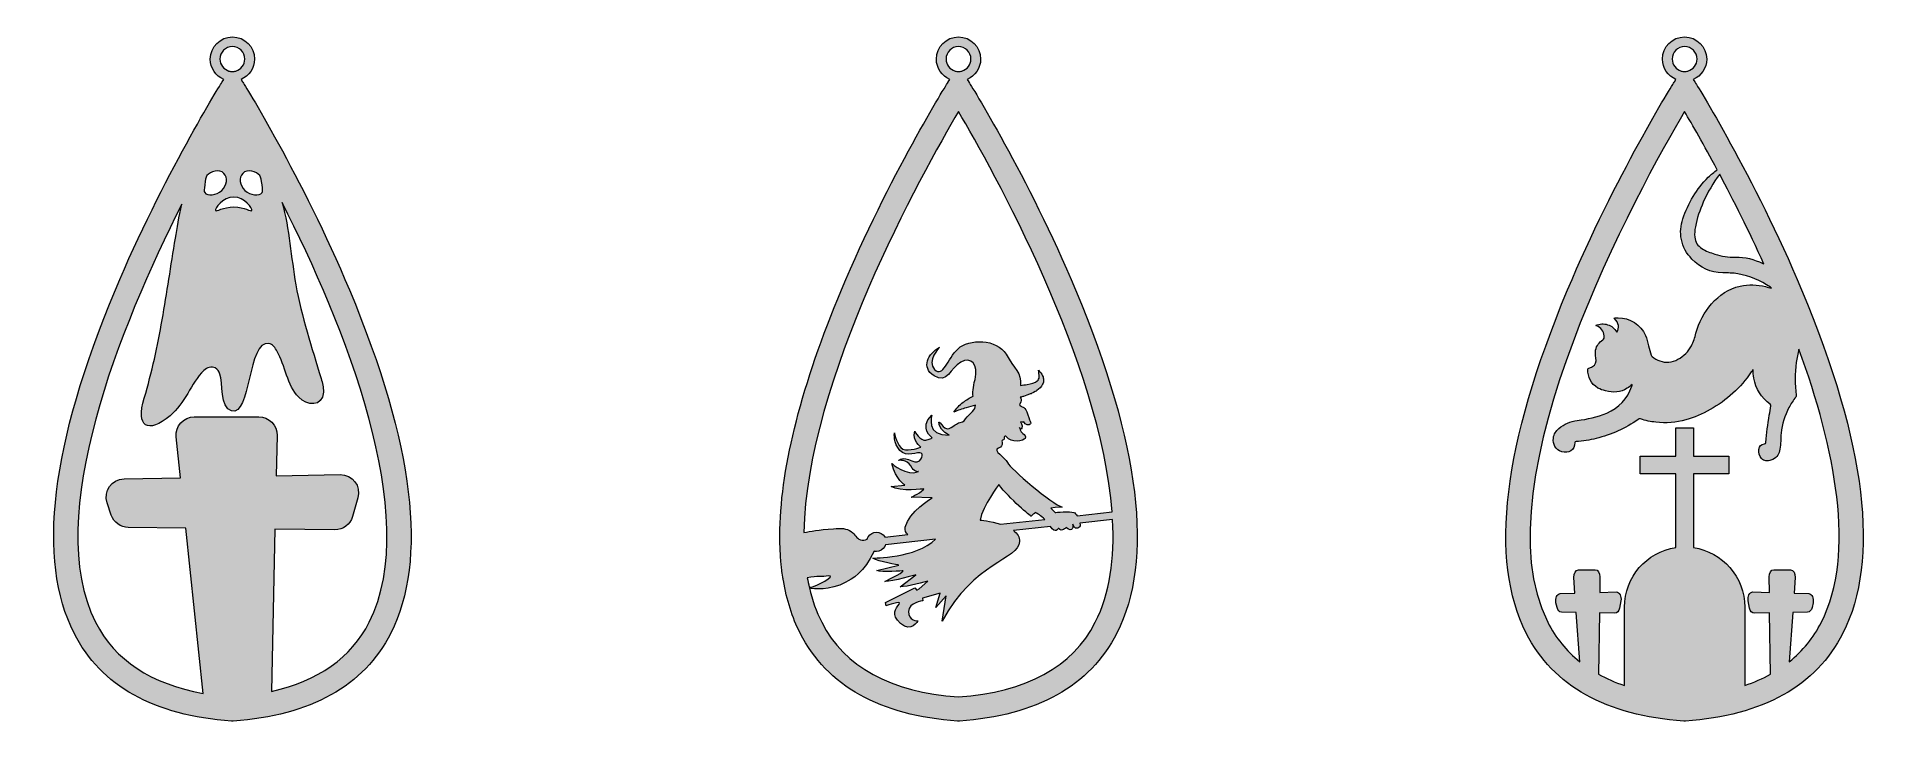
# Model space of a CAD drawing. Extents: x 687 to 8353, y -2922 to -78.
import ezdxf

# ---------------------------------------------------------------- set-up
doc = ezdxf.new("R2010")
doc.units = 0
doc.header["$MEASUREMENT"] = 0
doc.layers.add('Layer 1', color=7, linetype='Continuous')

msp = doc.modelspace()

# ---------------------------------------------------------------- hatches: boundary and pattern name
at = {"layer": 'Layer 1', "true_color": 0x6870b5}
h = msp.add_hatch(color=173, dxfattribs=at)
h.dxf.hatch_style = 2
edge = h.paths.add_edge_path()
edge.add_spline(control_points=[(1986.8, -1130), (1789.5, -658.8), (1544.9, -268.8), (1542.4, -265), (1542.4, -265), (1536.1, -255.2), (1536.1, -255.2), (1568.9, -241), (1592, -208.4), (1592, -170.4), (1592, -119.6), (1550.8, -78.4), (1500, -78.4), (1449.1, -78.4), (1407.9, -119.6), (1407.9, -170.4), (1407.9, -208.4), (1431, -241), (1463.8, -255.2), (1463.8, -255.2), (1457.6, -265), (1457.6, -265), (1455.2, -268.8), (1210.6, -658.8), (1013.2, -1130), (744.4, -1771.4), (686.7, -2251.3), (841.5, -2556.1), (953.3, -2776.2), (1173.7, -2899.1), (1496.6, -2921.4), (1496.6, -2921.4), (1500, -2921.6), (1500, -2921.6), (1500, -2921.6), (1503.5, -2921.4), (1503.5, -2921.4), (1826.2, -2899.1), (2046.7, -2776.2), (2158.4, -2556.1), (2313.3, -2251.3), (2255.6, -1771.4), (1986.8, -1130)], knot_values=[0, 0, 0, 0, 1, 1, 1, 2, 2, 2, 3, 3, 3, 4, 4, 4, 5, 5, 5, 6, 6, 6, 7, 7, 7, 8, 8, 8, 9, 9, 9, 10, 10, 10, 11, 11, 11, 12, 12, 12, 13, 13, 13, 14, 14, 14, 14], degree=3, periodic=1)
edge = h.paths.add_edge_path()
edge.add_spline(control_points=[(1613.8, -654.8), (1619.4, -662.2), (1620.7, -672.8), (1623.5, -693.7), (1625.7, -711.6), (1626.9, -720.5), (1623.1, -725.6), (1612.7, -739.6), (1573.9, -737.9), (1552.3, -716.4), (1530.1, -694.3), (1526, -662.5), (1543.1, -645.5), (1561.9, -626.6), (1600, -636.2), (1613.8, -654.8)], knot_values=[0, 0, 0, 0, 1, 1, 1, 2, 2, 2, 3, 3, 3, 4, 4, 4, 5, 5, 5, 5], degree=3, periodic=1)
edge = h.paths.add_edge_path()
edge.add_spline(control_points=[(1505.4, -743.8), (1550.9, -743.8), (1585.5, -792), (1580.6, -799.9), (1576.7, -805.9), (1551.5, -785.3), (1506.4, -785), (1460.2, -784.8), (1434.1, -806.1), (1430.1, -799.9), (1425.2, -791.9), (1459.9, -743.8), (1505.4, -743.8)], knot_values=[0, 0, 0, 0, 1, 1, 1, 2, 2, 2, 3, 3, 3, 4, 4, 4, 4], degree=3, periodic=1)
edge = h.paths.add_edge_path()
edge.add_spline(control_points=[(1448.3, -170.4), (1448.3, -142), (1471.5, -118.8), (1500, -118.8), (1528.5, -118.8), (1551.7, -142), (1551.7, -170.4), (1551.7, -194.1), (1535.8, -214.1), (1514.1, -220.2), (1509.6, -221.5), (1504.9, -222.2), (1500, -222.2), (1495.1, -222.2), (1490.3, -221.5), (1485.8, -220.2), (1464.2, -214.1), (1448.3, -194.1), (1448.3, -170.4)], knot_values=[0, 0, 0, 0, 1, 1, 1, 2, 2, 2, 3, 3, 3, 4, 4, 4, 5, 5, 5, 6, 6, 6, 6], degree=3, periodic=1)
edge = h.paths.add_edge_path()
edge.add_spline(control_points=[(1384.7, -693.7), (1387.4, -672.8), (1388.8, -662.2), (1394.2, -654.8), (1408, -636.2), (1446.1, -626.6), (1465, -645.5), (1482, -662.5), (1477.8, -694.3), (1455.8, -716.4), (1434.2, -737.9), (1395.3, -739.6), (1385, -725.6), (1381.3, -720.5), (1382.4, -711.6), (1384.7, -693.7)], knot_values=[0, 0, 0, 0, 1, 1, 1, 2, 2, 2, 3, 3, 3, 4, 4, 4, 5, 5, 5, 5], degree=3, periodic=1)
edge = h.paths.add_edge_path()
edge.add_spline(control_points=[(2069.1, -2510.7), (1994.2, -2658.3), (1857.6, -2754.6), (1662.4, -2798.1), (1662.4, -2798.1), (1677.1, -2123.8), (1677.1, -2123.8), (1677.1, -2123.8), (1925.8, -2126.6), (1925.8, -2126.6), (1959.8, -2127), (1989.8, -2104.7), (1999.4, -2072), (1999.4, -2072), (2022, -1994.1), (2022, -1994.1), (2036.3, -1945.1), (1998.9, -1896.3), (1947.8, -1897.3), (1947.8, -1897.3), (1681.9, -1902.5), (1681.9, -1902.5), (1681.9, -1902.5), (1685.5, -1734.5), (1685.5, -1734.5), (1686.5, -1692.1), (1652.3, -1657.1), (1609.8, -1657.1), (1609.8, -1657.1), (1341.6, -1657.1), (1341.6, -1657.1), (1296.7, -1657.1), (1261.6, -1696.1), (1266.3, -1740.8), (1266.3, -1740.8), (1284.1, -1910.3), (1284.1, -1910.3), (1284.1, -1910.3), (1049.2, -1914.9), (1049.2, -1914.9), (998.1, -1916), (962.6, -1966.5), (979, -2015), (979, -2015), (996, -2065.5), (996, -2065.5), (1006.4, -2096), (1034.8, -2116.6), (1066.9, -2116.9), (1066.9, -2116.9), (1306.2, -2119.6), (1306.2, -2119.6), (1306.2, -2119.6), (1378.7, -2806.3), (1378.7, -2806.3), (1161.4, -2767.6), (1011.1, -2668.6), (930.9, -2510.8), (708.9, -2073.5), (1034.6, -1277.1), (1289.4, -774), (1277.2, -825), (1269.6, -875), (1263, -914.8), (1244, -1028.6), (1227.8, -1141.6), (1207.9, -1254), (1188.5, -1363.1), (1165.6, -1471.5), (1133.3, -1579.2), (1096.9, -1700), (1147.9, -1729.4), (1240.9, -1652.6), (1302.9, -1601.3), (1327.1, -1518.5), (1381.3, -1464.5), (1393.6, -1452.2), (1413.6, -1445.8), (1428.7, -1454.2), (1438.1, -1459.6), (1444, -1469.4), (1448, -1479.5), (1462, -1515.2), (1448.2, -1618.2), (1495.6, -1632.7), (1577.7, -1657.8), (1562.4, -1338.4), (1651.2, -1352.3), (1667.6, -1354.9), (1678.2, -1370.6), (1686.3, -1385.3), (1719.4, -1444.4), (1727.2, -1526.2), (1775.8, -1575.9), (1810.4, -1611.3), (1874.6, -1618.3), (1878.4, -1554.1), (1879.6, -1535), (1874.1, -1516.2), (1868.7, -1497.8), (1830.3, -1368.8), (1787.5, -1240.7), (1763.9, -1108.3), (1743.7, -994.8), (1737, -877.2), (1707.1, -766.9), (1962.4, -1269.5), (2292.3, -2071.2), (2069.1, -2510.7)], knot_values=[0, 0, 0, 0, 1, 1, 1, 2, 2, 2, 3, 3, 3, 4, 4, 4, 5, 5, 5, 6, 6, 6, 7, 7, 7, 8, 8, 8, 9, 9, 9, 10, 10, 10, 11, 11, 11, 12, 12, 12, 13, 13, 13, 14, 14, 14, 15, 15, 15, 16, 16, 16, 17, 17, 17, 18, 18, 18, 19, 19, 19, 20, 20, 20, 21, 21, 21, 22, 22, 22, 23, 23, 23, 24, 24, 24, 25, 25, 25, 26, 26, 26, 27, 27, 27, 28, 28, 28, 29, 29, 29, 30, 30, 30, 31, 31, 31, 32, 32, 32, 33, 33, 33, 34, 34, 34, 35, 35, 35, 36, 36, 36, 36], degree=3, periodic=1)
h = msp.add_hatch(color=173, dxfattribs=at)
h.dxf.hatch_style = 2
edge = h.paths.add_edge_path()
edge.add_spline(control_points=[(5006.8, -1130), (4809.4, -658.8), (4564.9, -268.8), (4562.3, -265), (4562.3, -265), (4556.1, -255.2), (4556.1, -255.2), (4588.9, -241), (4612, -208.4), (4612, -170.4), (4612, -119.6), (4570.8, -78.4), (4519.9, -78.4), (4469.1, -78.4), (4427.9, -119.6), (4427.9, -170.4), (4427.9, -208.4), (4451, -241), (4483.8, -255.2), (4483.8, -255.2), (4477.5, -265), (4477.5, -265), (4475.1, -268.8), (4230.5, -658.8), (4033.2, -1130), (3868.4, -1523.5), (3782.9, -1856.3), (3777.3, -2125.1), (3776.9, -2139.8), (3776.8, -2154.3), (3777.1, -2168.7), (3777.1, -2177.3), (3777.3, -2185.8), (3777.6, -2194.3), (3778, -2208.4), (3778.7, -2222.2), (3779.7, -2235.8), (3780.3, -2246.5), (3781.2, -2257.2), (3782.3, -2267.6), (3783, -2275.6), (3783.9, -2283.5), (3784.8, -2291.4), (3786.1, -2302), (3787.5, -2312.5), (3789.2, -2322.9), (3789.9, -2327.9), (3790.7, -2332.9), (3791.6, -2337.8), (3805.2, -2418.4), (3828.5, -2491.2), (3861.5, -2556.1), (3973.3, -2776.2), (4193.7, -2899.1), (4516.5, -2921.4), (4516.5, -2921.4), (4519.9, -2921.6), (4519.9, -2921.6), (4519.9, -2921.6), (4523.5, -2921.4), (4523.5, -2921.4), (4846.2, -2899.1), (5066.7, -2776.2), (5178.4, -2556.1), (5333.3, -2251.3), (5275.6, -1771.4), (5006.8, -1130)], knot_values=[0, 0, 0, 0, 1, 1, 1, 2, 2, 2, 3, 3, 3, 4, 4, 4, 5, 5, 5, 6, 6, 6, 7, 7, 7, 8, 8, 8, 9, 9, 9, 10, 10, 10, 11, 11, 11, 12, 12, 12, 13, 13, 13, 14, 14, 14, 15, 15, 15, 16, 16, 16, 17, 17, 17, 18, 18, 18, 19, 19, 19, 20, 20, 20, 21, 21, 21, 22, 22, 22, 22], degree=3, periodic=1)
edge = h.paths.add_edge_path()
edge.add_spline(control_points=[(4468.3, -170.4), (4468.3, -142), (4491.5, -118.8), (4519.9, -118.8), (4548.5, -118.8), (4571.7, -142), (4571.7, -170.4), (4571.7, -194.1), (4555.8, -214.1), (4534.1, -220.2), (4529.6, -221.5), (4524.9, -222.2), (4519.9, -222.2), (4515, -222.2), (4510.3, -221.5), (4505.8, -220.2), (4484.2, -214.1), (4468.3, -194.1), (4468.3, -170.4)], knot_values=[0, 0, 0, 0, 1, 1, 1, 2, 2, 2, 3, 3, 3, 4, 4, 4, 5, 5, 5, 6, 6, 6, 6], degree=3, periodic=1)
edge = h.paths.add_edge_path()
edge.add_spline(control_points=[(4519.9, -388.6), (4661.7, -628.4), (5112.1, -1433.1), (5158.9, -2052.6), (5158.9, -2052.6), (5013.4, -2068.6), (5013.4, -2068.6), (5009.4, -2062), (5004.7, -2056.7), (4999.8, -2054.7), (4984.2, -2048.6), (4922.1, -2054.7), (4922.1, -2054.7), (4922.1, -2054.7), (4904.4, -2037), (4904.4, -2037), (4930, -2033), (4951.3, -2032.4), (4951.3, -2032.4), (4910.9, -2023), (4733.6, -1870.2), (4724.3, -1847.5), (4715.1, -1824.7), (4658.3, -1797.3), (4685.7, -1787.5), (4713.2, -1777.9), (4695, -1754.2), (4703.3, -1753.8), (4711.5, -1753.3), (4709.2, -1749.7), (4709.4, -1742.3), (4709.6, -1735), (4718.6, -1738.5), (4718.6, -1738.5), (4737.9, -1769.6), (4792.8, -1756.4), (4797.3, -1746.6), (4801.7, -1736.9), (4796.8, -1733.6), (4786.9, -1725.8), (4777.8, -1718.7), (4774.2, -1703.8), (4773.7, -1701.3), (4774.8, -1703.7), (4780.2, -1715.1), (4784, -1704.2), (4788.3, -1692.1), (4778.1, -1678.4), (4778.1, -1678.4), (4789.9, -1681), (4791.8, -1677.5), (4791.8, -1677.5), (4797.5, -1692.6), (4814.1, -1692.1), (4818.6, -1687.2), (4823.1, -1682.2), (4819.8, -1685.3), (4808.4, -1648.3), (4797, -1611.4), (4786.1, -1618.5), (4780, -1612.3), (4773.9, -1606.2), (4771.5, -1612.8), (4779.1, -1594.8), (4782.5, -1586.8), (4780.4, -1580.5), (4777.1, -1575.8), (4781.6, -1574.8), (4786.1, -1573.7), (4790.7, -1572.1), (4790.7, -1572.1), (4804.6, -1567.8), (4804.6, -1567.8), (4809.3, -1566.1), (4814.1, -1564.1), (4818.7, -1562.3), (4823.3, -1560.7), (4827.9, -1558.2), (4832.5, -1555.8), (4832.5, -1555.8), (4839.4, -1552.2), (4839.4, -1552.2), (4841.7, -1550.7), (4843.9, -1549.1), (4846.1, -1547.6), (4855, -1541.9), (4864.1, -1533.3), (4869.9, -1521.9), (4872.7, -1516.2), (4874.2, -1509.6), (4874, -1503.4), (4873.8, -1497.1), (4872.2, -1491.6), (4870, -1486.8), (4865.5, -1477.1), (4859.3, -1469.9), (4852.7, -1462.9), (4854, -1472.4), (4856, -1481.8), (4855.6, -1490.1), (4855.3, -1498.5), (4852.5, -1504.3), (4847.9, -1507.8), (4839, -1515.3), (4822.4, -1519.4), (4806.1, -1522.4), (4797.2, -1524.2), (4787.8, -1525.5), (4778.4, -1526.6), (4783.1, -1473.6), (4752, -1457.6), (4717.6, -1397.1), (4680.9, -1332.7), (4562.2, -1331.4), (4518, -1374.4), (4473.8, -1417.4), (4456.2, -1495.6), (4420.8, -1460.3), (4385.4, -1425), (4441, -1368.1), (4441, -1368.1), (4394.2, -1394.6), (4362.7, -1451.4), (4418.3, -1486.8), (4473.8, -1522.2), (4486.5, -1453.9), (4529.4, -1430), (4572.4, -1406), (4605.2, -1438.8), (4588.8, -1502), (4579.8, -1536.6), (4579.1, -1558.7), (4580.4, -1571.6), (4566.4, -1578.7), (4552.7, -1586.9), (4540.1, -1596.4), (4532.4, -1602.3), (4524.9, -1608.4), (4518.2, -1615.5), (4511.4, -1622.4), (4505, -1629.9), (4500.4, -1638.4), (4517.6, -1630.2), (4534.8, -1624.7), (4552, -1619.4), (4564.9, -1615.7), (4577.7, -1612.4), (4590.5, -1609.3), (4592, -1626.9), (4567.1, -1643.2), (4556.5, -1656.7), (4545.5, -1671), (4542.7, -1678.5), (4526.3, -1681), (4509.8, -1683.6), (4505.7, -1694.6), (4481.5, -1705.6), (4457.1, -1716.7), (4432.4, -1657.3), (4439.5, -1687.3), (4439.6, -1687.9), (4439.7, -1688.5), (4439.9, -1689), (4447.7, -1718), (4481.5, -1733.1), (4481.5, -1733.1), (4383.2, -1738.5), (4408.5, -1650.1), (4408.5, -1650.1), (4353.8, -1704.7), (4409.8, -1743.8), (4409.8, -1743.8), (4409.8, -1743.8), (4407.2, -1749.6), (4384.5, -1754), (4361.8, -1758.4), (4337.7, -1717.4), (4337.7, -1717.4), (4326.7, -1756.8), (4363.7, -1782.7), (4363.7, -1782.7), (4363.7, -1782.7), (4312.4, -1802.6), (4289.1, -1791.3), (4265.7, -1779.8), (4253.4, -1724.3), (4253.4, -1724.3), (4253.4, -1724.3), (4248.7, -1766.9), (4275.9, -1796.9), (4303, -1826.9), (4353.5, -1801), (4365.2, -1807.7), (4376.9, -1814.3), (4362.1, -1859.7), (4325.4, -1840.2), (4288.8, -1820.6), (4270.7, -1838.3), (4270.7, -1838.3), (4270.7, -1838.3), (4306.1, -1832.6), (4321.3, -1861.3), (4335.3, -1887.9), (4351.4, -1885.3), (4353.8, -1884.8), (4304.7, -1906.2), (4242.4, -1850.6), (4242.4, -1850.6), (4259.4, -1918.8), (4297.3, -1941.5), (4297.3, -1941.5), (4297.3, -1941.5), (4239.6, -1946.2), (4239.6, -1946.2), (4280.3, -1970), (4375.9, -1956.7), (4375.9, -1956.7), (4372.2, -1967.1), (4322.9, -1991.7), (4322.9, -1991.7), (4322.9, -1991.7), (4411, -1993.6), (4411, -1993.6), (4411, -1993.6), (4311.5, -2051.4), (4298.7, -2116.3), (4296, -2130.1), (4300.6, -2139.6), (4309.4, -2146.2), (4309.4, -2146.2), (4213.7, -2156.8), (4213.7, -2156.8), (4213.6, -2156.7), (4213.6, -2156.5), (4213.5, -2156.4), (4206.4, -2144.1), (4193.2, -2136.5), (4178.9, -2136.5), (4164.6, -2136.5), (4151.5, -2144.1), (4144.2, -2156.4), (4142.5, -2159.5), (4141.2, -2162.7), (4140.3, -2166.1), (4131.1, -2169.3), (4121.4, -2170.6), (4112, -2167.7), (4094.7, -2162.2), (4091.2, -2146.7), (4074.1, -2134.2), (4054.3, -2119.7), (4031.3, -2119.9), (3999.6, -2122.1), (3936.7, -2126.5), (3903.6, -2133.9), (3877.3, -2137.9), (3885.4, -1509.4), (4371.7, -639.5), (4519.9, -388.6)], knot_values=[0, 0, 0, 0, 1, 1, 1, 2, 2, 2, 3, 3, 3, 4, 4, 4, 5, 5, 5, 6, 6, 6, 7, 7, 7, 8, 8, 8, 9, 9, 9, 10, 10, 10, 11, 11, 11, 12, 12, 12, 13, 13, 13, 14, 14, 14, 15, 15, 15, 16, 16, 16, 17, 17, 17, 18, 18, 18, 19, 19, 19, 20, 20, 20, 21, 21, 21, 22, 22, 22, 23, 23, 23, 24, 24, 24, 25, 25, 25, 26, 26, 26, 27, 27, 27, 28, 28, 28, 29, 29, 29, 30, 30, 30, 31, 31, 31, 32, 32, 32, 33, 33, 33, 34, 34, 34, 35, 35, 35, 36, 36, 36, 37, 37, 37, 38, 38, 38, 39, 39, 39, 40, 40, 40, 41, 41, 41, 42, 42, 42, 43, 43, 43, 44, 44, 44, 45, 45, 45, 46, 46, 46, 47, 47, 47, 48, 48, 48, 49, 49, 49, 50, 50, 50, 51, 51, 51, 52, 52, 52, 53, 53, 53, 54, 54, 54, 55, 55, 55, 56, 56, 56, 57, 57, 57, 58, 58, 58, 59, 59, 59, 60, 60, 60, 61, 61, 61, 62, 62, 62, 63, 63, 63, 64, 64, 64, 65, 65, 65, 66, 66, 66, 67, 67, 67, 68, 68, 68, 69, 69, 69, 70, 70, 70, 71, 71, 71, 72, 72, 72, 73, 73, 73, 74, 74, 74, 75, 75, 75, 76, 76, 76, 77, 77, 77, 78, 78, 78, 79, 79, 79, 80, 80, 80, 81, 81, 81, 82, 82, 82, 83, 83, 83, 84, 84, 84, 85, 85, 85, 86, 86, 86, 86], degree=3, periodic=1)
edge = h.paths.add_edge_path()
edge.add_spline(control_points=[(4878.8, -2083.5), (4878.8, -2083.5), (4694.6, -2103.8), (4694.6, -2103.8), (4652.6, -2090.2), (4609.7, -2086.2), (4609.7, -2086.2), (4621, -2028), (4688, -1938.4), (4688, -1938.4), (4731.6, -1999), (4821.8, -2070.3), (4821.8, -2070.3), (4826.7, -2064.5), (4833.5, -2059.6), (4841.5, -2055.4), (4847.1, -2058.6), (4863.3, -2068.4), (4878.8, -2083.5)], knot_values=[0, 0, 0, 0, 1, 1, 1, 2, 2, 2, 3, 3, 3, 4, 4, 4, 5, 5, 5, 6, 6, 6, 6], degree=3, periodic=1)
edge = h.paths.add_edge_path()
edge.add_spline(control_points=[(3979.9, -2318.5), (4014.7, -2312.2), (3931.3, -2365.3), (3899.1, -2365.3), (3896.1, -2352.5), (3893.5, -2339.4), (3891.2, -2326.1), (3934.6, -2316.3), (3950.1, -2323.9), (3979.9, -2318.5)], knot_values=[0, 0, 0, 0, 1, 1, 1, 2, 2, 2, 3, 3, 3, 3], degree=3, periodic=1)
edge = h.paths.add_edge_path()
edge.add_spline(control_points=[(5089.1, -2510.7), (4994.8, -2696.4), (4803.3, -2800.9), (4519.9, -2821.1), (4236.7, -2800.9), (4045.2, -2696.4), (3950.9, -2510.8), (3928.5, -2466.7), (3911.7, -2418.9), (3899.9, -2368.1), (3916.6, -2373.3), (3983.6, -2380.7), (4051.7, -2344.5), (4074.2, -2332.6), (4129.3, -2303.9), (4168.7, -2215.2), (4172, -2216), (4175.4, -2216.5), (4178.9, -2216.5), (4193.2, -2216.5), (4206.4, -2208.9), (4213.5, -2196.4), (4215, -2193.9), (4216.1, -2191.2), (4216.9, -2188.5), (4216.9, -2188.5), (4424.6, -2165.7), (4424.6, -2165.7), (4344.2, -2245), (4164.2, -2244.2), (4164.2, -2244.2), (4186, -2259.4), (4271.2, -2273.1), (4271.2, -2273.1), (4271.2, -2273.1), (4180.3, -2295.9), (4180.3, -2295.9), (4199.3, -2303.9), (4290.2, -2297.3), (4290.2, -2297.3), (4287.4, -2305.3), (4213.5, -2341.3), (4213.5, -2341.3), (4245.7, -2341.3), (4342.3, -2313.8), (4342.3, -2313.8), (4342.3, -2313.8), (4277.5, -2363.1), (4277.5, -2363.1), (4304.1, -2364.5), (4386.8, -2340.9), (4391.8, -2339.5), (4391.8, -2339.5), (4356.1, -2372.6), (4356.1, -2372.6), (4356.1, -2372.6), (4347, -2376.9), (4347, -2376.9), (4347, -2376.9), (4338, -2367.8), (4338, -2367.8), (4338, -2367.8), (4216.3, -2429.4), (4216.3, -2429.4), (4216.3, -2429.4), (4219.6, -2442.6), (4219.6, -2442.6), (4219.6, -2442.6), (4286.9, -2417.6), (4273.2, -2435.6), (4259.4, -2453.5), (4235.8, -2477.2), (4279.4, -2516.6), (4322.9, -2555.9), (4351.3, -2505.2), (4351.3, -2505.2), (4351.3, -2505.2), (4310.1, -2504.7), (4312, -2466.4), (4313.8, -2428), (4371, -2422.1), (4371, -2422.1), (4371, -2422.1), (4370.3, -2411.4), (4370.3, -2411.4), (4370.3, -2411.4), (4444.2, -2390.6), (4444.2, -2390.6), (4444.2, -2390.6), (4425.2, -2449.3), (4425.2, -2449.3), (4425.2, -2449.3), (4468.8, -2401), (4468.8, -2401), (4468.8, -2401), (4452.7, -2506.2), (4452.7, -2506.2), (4582.5, -2262.7), (4770, -2249.8), (4773.9, -2175.9), (4774.8, -2156.9), (4764.5, -2141.9), (4748.7, -2129.9), (4748.7, -2129.9), (4902.3, -2112.9), (4902.3, -2112.9), (4922.3, -2145.9), (4935.5, -2120.8), (4935.5, -2120.8), (4951.2, -2138.1), (4966.6, -2117.7), (4966.6, -2117.7), (4998.8, -2141.7), (4996.2, -2110), (4995.3, -2102.7), (4995.3, -2102.7), (4995.4, -2102.7), (4995.4, -2102.7), (5000.7, -2128.3), (5022.6, -2121.7), (5025.4, -2110.6), (5026, -2108), (5025.8, -2104.1), (5025, -2099.4), (5025, -2099.4), (5161, -2084.4), (5161, -2084.4), (5169.6, -2244.4), (5149.9, -2391), (5089.1, -2510.7)], knot_values=[0, 0, 0, 0, 1, 1, 1, 2, 2, 2, 3, 3, 3, 4, 4, 4, 5, 5, 5, 6, 6, 6, 7, 7, 7, 8, 8, 8, 9, 9, 9, 10, 10, 10, 11, 11, 11, 12, 12, 12, 13, 13, 13, 14, 14, 14, 15, 15, 15, 16, 16, 16, 17, 17, 17, 18, 18, 18, 19, 19, 19, 20, 20, 20, 21, 21, 21, 22, 22, 22, 23, 23, 23, 24, 24, 24, 25, 25, 25, 26, 26, 26, 27, 27, 27, 28, 28, 28, 29, 29, 29, 30, 30, 30, 31, 31, 31, 32, 32, 32, 33, 33, 33, 34, 34, 34, 35, 35, 35, 36, 36, 36, 37, 37, 37, 38, 38, 38, 39, 39, 39, 40, 40, 40, 41, 41, 41, 42, 42, 42, 43, 43, 43, 43], degree=3, periodic=1)
h = msp.add_hatch(color=173, dxfattribs=at)
h.dxf.hatch_style = 2
edge = h.paths.add_edge_path()
edge.add_spline(control_points=[(8026.8, -1130), (7829.5, -658.8), (7584.9, -268.8), (7582.4, -265), (7582.4, -265), (7576.1, -255.2), (7576.1, -255.2), (7608.9, -241), (7632, -208.4), (7632, -170.4), (7632, -119.6), (7590.8, -78.4), (7540, -78.4), (7489.1, -78.4), (7447.9, -119.6), (7447.9, -170.4), (7447.9, -208.4), (7471, -241), (7503.8, -255.2), (7503.8, -255.2), (7497.6, -265), (7497.6, -265), (7495.2, -268.8), (7250.6, -658.8), (7053.2, -1130), (6784.4, -1771.4), (6726.7, -2251.3), (6881.5, -2556.1), (6993.3, -2776.2), (7213.7, -2899.1), (7536.6, -2921.4), (7536.6, -2921.4), (7540, -2921.6), (7540, -2921.6), (7540, -2921.6), (7543.5, -2921.4), (7543.5, -2921.4), (7866.2, -2899.1), (8086.7, -2776.2), (8198.4, -2556.1), (8353.3, -2251.3), (8295.6, -1771.4), (8026.8, -1130)], knot_values=[0, 0, 0, 0, 1, 1, 1, 2, 2, 2, 3, 3, 3, 4, 4, 4, 5, 5, 5, 6, 6, 6, 7, 7, 7, 8, 8, 8, 9, 9, 9, 10, 10, 10, 11, 11, 11, 12, 12, 12, 13, 13, 13, 14, 14, 14, 14], degree=3, periodic=1)
edge = h.paths.add_edge_path()
edge.add_spline(control_points=[(7870, -1022.3), (7868.4, -1021.5), (7866.7, -1020.6), (7865.1, -1019.8), (7829.4, -1002.6), (7791.9, -992.4), (7751.9, -993.9), (7722.4, -995), (7694, -990.3), (7666.2, -980.9), (7647.5, -974.6), (7628.5, -969.1), (7611.9, -957.9), (7595, -946.5), (7583.9, -931.4), (7582.3, -910.3), (7581.2, -896), (7582.3, -881.8), (7584.9, -867.7), (7591.4, -832.2), (7603.5, -798.5), (7617.7, -765.6), (7635.7, -723.9), (7659.1, -685.5), (7685.9, -649.1), (7742.9, -756.4), (7807.1, -883.8), (7870, -1022.3)], knot_values=[0, 0, 0, 0, 1, 1, 1, 2, 2, 2, 3, 3, 3, 4, 4, 4, 5, 5, 5, 6, 6, 6, 7, 7, 7, 8, 8, 8, 9, 9, 9, 9], degree=3, periodic=1)
edge = h.paths.add_edge_path()
edge.add_spline(control_points=[(7488.3, -170.4), (7488.3, -142), (7511.5, -118.8), (7540, -118.8), (7568.5, -118.8), (7591.7, -142), (7591.7, -170.4), (7591.7, -194.1), (7575.8, -214.1), (7554.1, -220.2), (7549.6, -221.5), (7544.9, -222.2), (7540, -222.2), (7535.1, -222.2), (7530.3, -221.5), (7525.8, -220.2), (7504.2, -214.1), (7488.3, -194.1), (7488.3, -170.4)], knot_values=[0, 0, 0, 0, 1, 1, 1, 2, 2, 2, 3, 3, 3, 4, 4, 4, 5, 5, 5, 6, 6, 6, 6], degree=3, periodic=1)
edge = h.paths.add_edge_path()
edge.add_spline(control_points=[(8109.1, -2510.7), (8076.2, -2575.5), (8031.5, -2630.3), (7975.2, -2675.2), (7975.2, -2675.2), (7989.8, -2470.3), (7989.8, -2470.3), (7989.8, -2470.3), (8051.7, -2469.2), (8051.7, -2469.2), (8060, -2469.1), (8067.4, -2461.2), (8070, -2449.5), (8070, -2449.5), (8074.4, -2430.1), (8074.4, -2430.1), (8078.7, -2411.4), (8069.5, -2392.1), (8056.3, -2391.7), (8056.3, -2391.7), (7995.5, -2389.9), (7995.5, -2389.9), (7995.5, -2389.9), (8000.1, -2324.8), (8000.1, -2324.8), (8001.3, -2307.7), (7992.3, -2292.7), (7980.6, -2292.7), (7980.6, -2292.7), (7911.2, -2292.7), (7911.2, -2292.7), (7900.2, -2292.7), (7891.4, -2306.1), (7891.6, -2322.4), (7891.6, -2322.4), (7892.6, -2386.9), (7892.6, -2386.9), (7892.6, -2386.9), (7823.8, -2384.9), (7823.8, -2384.9), (7810.6, -2384.5), (7800.9, -2403.2), (7804.6, -2422.1), (7804.6, -2422.1), (7810.5, -2452), (7810.5, -2452), (7812.9, -2464.5), (7820.7, -2473.1), (7829.5, -2472.9), (7829.5, -2472.9), (7893.8, -2471.8), (7893.8, -2471.8), (7893.8, -2471.8), (7897.6, -2726.8), (7897.6, -2726.8), (7864.6, -2744.9), (7828.8, -2760.5), (7790.1, -2773.7), (7790.1, -2773.7), (7790.1, -2448), (7790.1, -2448), (7790.1, -2322.4), (7697.5, -2218.5), (7576.9, -2200.6), (7576.9, -2200.6), (7576.9, -1894.2), (7576.9, -1894.2), (7576.9, -1894.2), (7724.6, -1894.2), (7724.6, -1894.2), (7724.6, -1894.2), (7724.6, -1820.3), (7724.6, -1820.3), (7724.6, -1820.3), (7576.9, -1820.3), (7576.9, -1820.3), (7576.9, -1820.3), (7576.9, -1702.4), (7576.9, -1702.4), (7576.9, -1702.4), (7503.1, -1702.4), (7503.1, -1702.4), (7503.1, -1702.4), (7503.1, -1820.3), (7503.1, -1820.3), (7503.1, -1820.3), (7355.4, -1820.3), (7355.4, -1820.3), (7355.4, -1820.3), (7355.4, -1894.2), (7355.4, -1894.2), (7355.4, -1894.2), (7503.1, -1894.2), (7503.1, -1894.2), (7503.1, -1894.2), (7503.1, -2200.6), (7503.1, -2200.6), (7382.5, -2218.5), (7289.9, -2322.4), (7289.9, -2448), (7289.9, -2448), (7289.9, -2773.7), (7289.9, -2773.7), (7251, -2760.5), (7214.9, -2744.7), (7181.8, -2726.4), (7181.8, -2726.4), (7185.6, -2471.8), (7185.6, -2471.8), (7185.6, -2471.8), (7249.9, -2472.9), (7249.9, -2472.9), (7258.7, -2473.1), (7266.5, -2464.5), (7268.9, -2452), (7268.9, -2452), (7274.8, -2422.1), (7274.8, -2422.1), (7278.5, -2403.2), (7268.8, -2384.5), (7255.6, -2384.9), (7255.6, -2384.9), (7186.8, -2386.9), (7186.8, -2386.9), (7186.8, -2386.9), (7187.8, -2322.4), (7187.8, -2322.4), (7188, -2306.1), (7179.2, -2292.7), (7168.2, -2292.7), (7168.2, -2292.7), (7098.8, -2292.7), (7098.8, -2292.7), (7087.1, -2292.7), (7078.1, -2307.7), (7079.3, -2324.8), (7079.3, -2324.8), (7083.9, -2389.9), (7083.9, -2389.9), (7083.9, -2389.9), (7023.1, -2391.7), (7023.1, -2391.7), (7009.9, -2392.1), (7000.7, -2411.4), (7005, -2430.1), (7005, -2430.1), (7009.4, -2449.5), (7009.4, -2449.5), (7012.1, -2461.2), (7019.4, -2469.1), (7027.7, -2469.2), (7027.7, -2469.2), (7089.6, -2470.3), (7089.6, -2470.3), (7089.6, -2470.3), (7104.2, -2674.7), (7104.2, -2674.7), (7048.2, -2629.9), (7003.7, -2575.3), (6970.9, -2510.8), (6673.5, -1925.2), (7358.8, -695.1), (7540, -388.6), (7572.1, -443), (7620.2, -526.6), (7675.9, -630.5), (7662.6, -639.9), (7650.4, -650.6), (7638.7, -661.9), (7588.7, -710.4), (7554.8, -769), (7532.9, -834.6), (7523.5, -862.4), (7520.9, -891.1), (7526.7, -920.2), (7533, -951.8), (7548.2, -978.7), (7570.7, -1001.5), (7605.9, -1037.1), (7647.5, -1058.8), (7698.8, -1058.9), (7719.7, -1058.9), (7740.7, -1059.5), (7761.4, -1063), (7810.9, -1071.1), (7855.8, -1090.4), (7896.9, -1118.9), (7898.3, -1119.9), (7899.6, -1121), (7901, -1122), (7892.8, -1120.4), (7885, -1118.1), (7877.1, -1116.3), (7842, -1107.9), (7806.7, -1106.5), (7771.4, -1114.3), (7723.3, -1124.9), (7684.4, -1150.9), (7652.2, -1187.5), (7620.9, -1223.1), (7599.9, -1264.3), (7587.4, -1309.9), (7582.5, -1327.6), (7577.3, -1345.3), (7568.7, -1361.6), (7555.8, -1386.2), (7536.3, -1404.5), (7512.3, -1418.2), (7500.6, -1424.8), (7488.2, -1429.4), (7474.7, -1430.2), (7448, -1432), (7425.1, -1422.3), (7404.6, -1406.1), (7402.7, -1404.7), (7401.8, -1402.9), (7401.2, -1400.6), (7397.6, -1387.7), (7393.9, -1374.8), (7390.2, -1361.9), (7386, -1347.6), (7383.1, -1332.7), (7377.3, -1319), (7358.3, -1274), (7311.8, -1244.7), (7263.1, -1245.8), (7258.1, -1245.9), (7253.1, -1246.4), (7247.4, -1246.8), (7267.2, -1268.5), (7270.6, -1288.4), (7257.7, -1304.8), (7248.6, -1290.2), (7236.5, -1279.5), (7220, -1274.4), (7203.5, -1269.2), (7187.3, -1270.5), (7170.6, -1277.1), (7172.2, -1277.9), (7172.9, -1278.3), (7173.6, -1278.6), (7192.5, -1286.6), (7203.1, -1300.8), (7205.9, -1321.1), (7206.9, -1328.1), (7205.6, -1332.9), (7199.4, -1337.5), (7185, -1348.1), (7174, -1361.6), (7170.1, -1379.7), (7167.8, -1390.7), (7169.6, -1401.4), (7171.4, -1412.1), (7174.2, -1429.4), (7169.6, -1441), (7156.7, -1448.7), (7151.9, -1451.7), (7146.7, -1453.6), (7141.1, -1454.9), (7138.8, -1455.4), (7137.8, -1456.4), (7137.7, -1459), (7137, -1492.8), (7149.9, -1519.3), (7179.1, -1537.4), (7189.1, -1543.5), (7200.4, -1545.9), (7211.5, -1549.2), (7243, -1558.7), (7272.9, -1555.4), (7301.4, -1538.7), (7308.7, -1534.4), (7315.1, -1529), (7321.7, -1523.3), (7322.3, -1526.1), (7321, -1528), (7320.3, -1530.1), (7302.1, -1582.5), (7267.3, -1619.7), (7216.4, -1641.5), (7177.2, -1658.3), (7135.9, -1667.2), (7093.7, -1672.2), (7064.9, -1675.6), (7039.4, -1686.7), (7017.4, -1705.7), (7005.2, -1716.2), (6996.1, -1728.6), (6994.4, -1745.2), (6991.7, -1771.8), (7002.5, -1794.3), (7029.5, -1802.3), (7057.3, -1810.5), (7083.3, -1796.2), (7083.9, -1764.2), (7084, -1760.3), (7086.1, -1760.3), (7088.7, -1760.1), (7117, -1758.3), (7144.8, -1753.7), (7172.2, -1747.1), (7235.4, -1731.7), (7293.6, -1705.5), (7346.9, -1668.4), (7349.9, -1666.3), (7352.5, -1664.8), (7356.6, -1666.2), (7377.4, -1673), (7398.7, -1677.2), (7420.4, -1679.6), (7462.8, -1684.2), (7504.6, -1681), (7545.7, -1669.8), (7581.1, -1660.2), (7613.9, -1644.8), (7645.8, -1627.2), (7715.5, -1588.6), (7772.9, -1536.6), (7817.5, -1470.6), (7819.7, -1467.4), (7822.1, -1464.5), (7825.1, -1460.6), (7825.4, -1473.2), (7825.7, -1484.7), (7827.8, -1496), (7836.1, -1541.4), (7859.1, -1577.7), (7896.3, -1605), (7899, -1607), (7899.4, -1608.9), (7898.8, -1611.9), (7896.5, -1624.8), (7894.4, -1637.7), (7892.3, -1650.6), (7886, -1688), (7881.2, -1725.6), (7877.4, -1763.3), (7877, -1767.3), (7875.8, -1768.7), (7871.8, -1769.3), (7858.9, -1771), (7850, -1779.8), (7848.6, -1792.7), (7847.1, -1806.8), (7851, -1819.5), (7859.9, -1830.7), (7864.6, -1836.8), (7871.7, -1838.3), (7878.4, -1840.7), (7882.1, -1840.7), (7885.9, -1840.7), (7889.6, -1840.7), (7895.6, -1838.8), (7901.7, -1837.3), (7907.3, -1834.4), (7924.8, -1825.3), (7933.7, -1810.6), (7936.7, -1791.3), (7940.2, -1769.4), (7939.6, -1747.2), (7941.5, -1725.2), (7944.6, -1687.3), (7956.1, -1652.1), (7974.1, -1618.8), (7982.4, -1603.4), (7992, -1588.7), (8002.7, -1574.8), (8004.5, -1572.4), (8004.8, -1570.2), (8004.4, -1567.3), (7998.2, -1522), (7997.9, -1476.8), (8004.6, -1431.5), (8007.3, -1413), (8011.6, -1394.8), (8015.7, -1376.5), (8165.6, -1786.6), (8254.2, -2225.1), (8109.1, -2510.7)], knot_values=[0, 0, 0, 0, 1, 1, 1, 2, 2, 2, 3, 3, 3, 4, 4, 4, 5, 5, 5, 6, 6, 6, 7, 7, 7, 8, 8, 8, 9, 9, 9, 10, 10, 10, 11, 11, 11, 12, 12, 12, 13, 13, 13, 14, 14, 14, 15, 15, 15, 16, 16, 16, 17, 17, 17, 18, 18, 18, 19, 19, 19, 20, 20, 20, 21, 21, 21, 22, 22, 22, 23, 23, 23, 24, 24, 24, 25, 25, 25, 26, 26, 26, 27, 27, 27, 28, 28, 28, 29, 29, 29, 30, 30, 30, 31, 31, 31, 32, 32, 32, 33, 33, 33, 34, 34, 34, 35, 35, 35, 36, 36, 36, 37, 37, 37, 38, 38, 38, 39, 39, 39, 40, 40, 40, 41, 41, 41, 42, 42, 42, 43, 43, 43, 44, 44, 44, 45, 45, 45, 46, 46, 46, 47, 47, 47, 48, 48, 48, 49, 49, 49, 50, 50, 50, 51, 51, 51, 52, 52, 52, 53, 53, 53, 54, 54, 54, 55, 55, 55, 56, 56, 56, 57, 57, 57, 58, 58, 58, 59, 59, 59, 60, 60, 60, 61, 61, 61, 62, 62, 62, 63, 63, 63, 64, 64, 64, 65, 65, 65, 66, 66, 66, 67, 67, 67, 68, 68, 68, 69, 69, 69, 70, 70, 70, 71, 71, 71, 72, 72, 72, 73, 73, 73, 74, 74, 74, 75, 75, 75, 76, 76, 76, 77, 77, 77, 78, 78, 78, 79, 79, 79, 80, 80, 80, 81, 81, 81, 82, 82, 82, 83, 83, 83, 84, 84, 84, 85, 85, 85, 86, 86, 86, 87, 87, 87, 88, 88, 88, 89, 89, 89, 90, 90, 90, 91, 91, 91, 92, 92, 92, 93, 93, 93, 94, 94, 94, 95, 95, 95, 96, 96, 96, 97, 97, 97, 98, 98, 98, 99, 99, 99, 100, 100, 100, 101, 101, 101, 102, 102, 102, 103, 103, 103, 104, 104, 104, 105, 105, 105, 106, 106, 106, 107, 107, 107, 108, 108, 108, 109, 109, 109, 110, 110, 110, 111, 111, 111, 112, 112, 112, 113, 113, 113, 114, 114, 114, 115, 115, 115, 116, 116, 116, 117, 117, 117, 118, 118, 118, 119, 119, 119, 120, 120, 120, 121, 121, 121, 122, 122, 122, 123, 123, 123, 124, 124, 124, 125, 125, 125, 126, 126, 126, 126], degree=3, periodic=1)

# ---------------------------------------------------------------- linework, layer by layer
at = {"layer": 'Layer 1', "lineweight": 0}
for points, knots in [([(1986.8, -1130), (1789.5, -658.8), (1544.9, -268.8), (1542.4, -265), (1542.4, -265), (1536.1, -255.2), (1536.1, -255.2), (1568.9, -241), (1592, -208.4), (1592, -170.4), (1592, -119.6), (1550.8, -78.4), (1500, -78.4), (1449.1, -78.4), (1407.9, -119.6), (1407.9, -170.4), (1407.9, -208.4), (1431, -241), (1463.8, -255.2), (1463.8, -255.2), (1457.6, -265), (1457.6, -265), (1455.2, -268.8), (1210.6, -658.8), (1013.2, -1130), (744.4, -1771.4), (686.7, -2251.3), (841.5, -2556.1), (953.3, -2776.2), (1173.7, -2899.1), (1496.6, -2921.4), (1496.6, -2921.4), (1500, -2921.6), (1500, -2921.6), (1500, -2921.6), (1503.5, -2921.4), (1503.5, -2921.4), (1826.2, -2899.1), (2046.7, -2776.2), (2158.4, -2556.1), (2313.3, -2251.3), (2255.6, -1771.4), (1986.8, -1130)], [0, 0, 0, 0, 1, 1, 1, 2, 2, 2, 3, 3, 3, 4, 4, 4, 5, 5, 5, 6, 6, 6, 7, 7, 7, 8, 8, 8, 9, 9, 9, 10, 10, 10, 11, 11, 11, 12, 12, 12, 13, 13, 13, 14, 14, 14, 14]), ([(1448.3, -170.4), (1448.3, -142), (1471.5, -118.8), (1500, -118.8), (1528.5, -118.8), (1551.7, -142), (1551.7, -170.4), (1551.7, -194.1), (1535.8, -214.1), (1514.1, -220.2), (1509.6, -221.5), (1504.9, -222.2), (1500, -222.2), (1495.1, -222.2), (1490.3, -221.5), (1485.8, -220.2), (1464.2, -214.1), (1448.3, -194.1), (1448.3, -170.4)], [0, 0, 0, 0, 1, 1, 1, 2, 2, 2, 3, 3, 3, 4, 4, 4, 5, 5, 5, 6, 6, 6, 6]), ([(5006.8, -1130), (4809.4, -658.8), (4564.9, -268.8), (4562.3, -265), (4562.3, -265), (4556.1, -255.2), (4556.1, -255.2), (4588.9, -241), (4612, -208.4), (4612, -170.4), (4612, -119.6), (4570.8, -78.4), (4519.9, -78.4), (4469.1, -78.4), (4427.9, -119.6), (4427.9, -170.4), (4427.9, -208.4), (4451, -241), (4483.8, -255.2), (4483.8, -255.2), (4477.5, -265), (4477.5, -265), (4475.1, -268.8), (4230.5, -658.8), (4033.2, -1130), (3868.4, -1523.5), (3782.9, -1856.3), (3777.3, -2125.1), (3776.9, -2139.8), (3776.8, -2154.3), (3777.1, -2168.7), (3777.1, -2177.3), (3777.3, -2185.8), (3777.6, -2194.3), (3778, -2208.4), (3778.7, -2222.2), (3779.7, -2235.8), (3780.3, -2246.5), (3781.2, -2257.2), (3782.3, -2267.6), (3783, -2275.6), (3783.9, -2283.5), (3784.8, -2291.4), (3786.1, -2302), (3787.5, -2312.5), (3789.2, -2322.9), (3789.9, -2327.9), (3790.7, -2332.9), (3791.6, -2337.8), (3805.2, -2418.4), (3828.5, -2491.2), (3861.5, -2556.1), (3973.3, -2776.2), (4193.7, -2899.1), (4516.5, -2921.4), (4516.5, -2921.4), (4519.9, -2921.6), (4519.9, -2921.6), (4519.9, -2921.6), (4523.5, -2921.4), (4523.5, -2921.4), (4846.2, -2899.1), (5066.7, -2776.2), (5178.4, -2556.1), (5333.3, -2251.3), (5275.6, -1771.4), (5006.8, -1130)], [0, 0, 0, 0, 1, 1, 1, 2, 2, 2, 3, 3, 3, 4, 4, 4, 5, 5, 5, 6, 6, 6, 7, 7, 7, 8, 8, 8, 9, 9, 9, 10, 10, 10, 11, 11, 11, 12, 12, 12, 13, 13, 13, 14, 14, 14, 15, 15, 15, 16, 16, 16, 17, 17, 17, 18, 18, 18, 19, 19, 19, 20, 20, 20, 21, 21, 21, 22, 22, 22, 22]), ([(4468.3, -170.4), (4468.3, -142), (4491.5, -118.8), (4519.9, -118.8), (4548.5, -118.8), (4571.7, -142), (4571.7, -170.4), (4571.7, -194.1), (4555.8, -214.1), (4534.1, -220.2), (4529.6, -221.5), (4524.9, -222.2), (4519.9, -222.2), (4515, -222.2), (4510.3, -221.5), (4505.8, -220.2), (4484.2, -214.1), (4468.3, -194.1), (4468.3, -170.4)], [0, 0, 0, 0, 1, 1, 1, 2, 2, 2, 3, 3, 3, 4, 4, 4, 5, 5, 5, 6, 6, 6, 6]), ([(8026.8, -1130), (7829.5, -658.8), (7584.9, -268.8), (7582.4, -265), (7582.4, -265), (7576.1, -255.2), (7576.1, -255.2), (7608.9, -241), (7632, -208.4), (7632, -170.4), (7632, -119.6), (7590.8, -78.4), (7540, -78.4), (7489.1, -78.4), (7447.9, -119.6), (7447.9, -170.4), (7447.9, -208.4), (7471, -241), (7503.8, -255.2), (7503.8, -255.2), (7497.6, -265), (7497.6, -265), (7495.2, -268.8), (7250.6, -658.8), (7053.2, -1130), (6784.4, -1771.4), (6726.7, -2251.3), (6881.5, -2556.1), (6993.3, -2776.2), (7213.7, -2899.1), (7536.6, -2921.4), (7536.6, -2921.4), (7540, -2921.6), (7540, -2921.6), (7540, -2921.6), (7543.5, -2921.4), (7543.5, -2921.4), (7866.2, -2899.1), (8086.7, -2776.2), (8198.4, -2556.1), (8353.3, -2251.3), (8295.6, -1771.4), (8026.8, -1130)], [0, 0, 0, 0, 1, 1, 1, 2, 2, 2, 3, 3, 3, 4, 4, 4, 5, 5, 5, 6, 6, 6, 7, 7, 7, 8, 8, 8, 9, 9, 9, 10, 10, 10, 11, 11, 11, 12, 12, 12, 13, 13, 13, 14, 14, 14, 14]), ([(7488.3, -170.4), (7488.3, -142), (7511.5, -118.8), (7540, -118.8), (7568.5, -118.8), (7591.7, -142), (7591.7, -170.4), (7591.7, -194.1), (7575.8, -214.1), (7554.1, -220.2), (7549.6, -221.5), (7544.9, -222.2), (7540, -222.2), (7535.1, -222.2), (7530.3, -221.5), (7525.8, -220.2), (7504.2, -214.1), (7488.3, -194.1), (7488.3, -170.4)], [0, 0, 0, 0, 1, 1, 1, 2, 2, 2, 3, 3, 3, 4, 4, 4, 5, 5, 5, 6, 6, 6, 6]), ([(4519.9, -388.6), (4661.7, -628.4), (5112.1, -1433.1), (5158.9, -2052.6), (5158.9, -2052.6), (5013.4, -2068.6), (5013.4, -2068.6), (5009.4, -2062), (5004.7, -2056.7), (4999.8, -2054.7), (4984.2, -2048.6), (4922.1, -2054.7), (4922.1, -2054.7), (4922.1, -2054.7), (4904.4, -2037), (4904.4, -2037), (4930, -2033), (4951.3, -2032.4), (4951.3, -2032.4), (4910.9, -2023), (4733.6, -1870.2), (4724.3, -1847.5), (4715.1, -1824.7), (4658.3, -1797.3), (4685.7, -1787.5), (4713.2, -1777.9), (4695, -1754.2), (4703.3, -1753.8), (4711.5, -1753.3), (4709.2, -1749.7), (4709.4, -1742.3), (4709.6, -1735), (4718.6, -1738.5), (4718.6, -1738.5), (4737.9, -1769.6), (4792.8, -1756.4), (4797.3, -1746.6), (4801.7, -1736.9), (4796.8, -1733.6), (4786.9, -1725.8), (4777.8, -1718.7), (4774.2, -1703.8), (4773.7, -1701.3), (4774.8, -1703.7), (4780.2, -1715.1), (4784, -1704.2), (4788.3, -1692.1), (4778.1, -1678.4), (4778.1, -1678.4), (4789.9, -1681), (4791.8, -1677.5), (4791.8, -1677.5), (4797.5, -1692.6), (4814.1, -1692.1), (4818.6, -1687.2), (4823.1, -1682.2), (4819.8, -1685.3), (4808.4, -1648.3), (4797, -1611.4), (4786.1, -1618.5), (4780, -1612.3), (4773.9, -1606.2), (4771.5, -1612.8), (4779.1, -1594.8), (4782.5, -1586.8), (4780.4, -1580.5), (4777.1, -1575.8), (4781.6, -1574.8), (4786.1, -1573.7), (4790.7, -1572.1), (4790.7, -1572.1), (4804.6, -1567.8), (4804.6, -1567.8), (4809.3, -1566.1), (4814.1, -1564.1), (4818.7, -1562.3), (4823.3, -1560.7), (4827.9, -1558.2), (4832.5, -1555.8), (4832.5, -1555.8), (4839.4, -1552.2), (4839.4, -1552.2), (4841.7, -1550.7), (4843.9, -1549.1), (4846.1, -1547.6), (4855, -1541.9), (4864.1, -1533.3), (4869.9, -1521.9), (4872.7, -1516.2), (4874.2, -1509.6), (4874, -1503.4), (4873.8, -1497.1), (4872.2, -1491.6), (4870, -1486.8), (4865.5, -1477.1), (4859.3, -1469.9), (4852.7, -1462.9), (4854, -1472.4), (4856, -1481.8), (4855.6, -1490.1), (4855.3, -1498.5), (4852.5, -1504.3), (4847.9, -1507.8), (4839, -1515.3), (4822.4, -1519.4), (4806.1, -1522.4), (4797.2, -1524.2), (4787.8, -1525.5), (4778.4, -1526.6), (4783.1, -1473.6), (4752, -1457.6), (4717.6, -1397.1), (4680.9, -1332.7), (4562.2, -1331.4), (4518, -1374.4), (4473.8, -1417.4), (4456.2, -1495.6), (4420.8, -1460.3), (4385.4, -1425), (4441, -1368.1), (4441, -1368.1), (4394.2, -1394.6), (4362.7, -1451.4), (4418.3, -1486.8), (4473.8, -1522.2), (4486.5, -1453.9), (4529.4, -1430), (4572.4, -1406), (4605.2, -1438.8), (4588.8, -1502), (4579.8, -1536.6), (4579.1, -1558.7), (4580.4, -1571.6), (4566.4, -1578.7), (4552.7, -1586.9), (4540.1, -1596.4), (4532.4, -1602.3), (4524.9, -1608.4), (4518.2, -1615.5), (4511.4, -1622.4), (4505, -1629.9), (4500.4, -1638.4), (4517.6, -1630.2), (4534.8, -1624.7), (4552, -1619.4), (4564.9, -1615.7), (4577.7, -1612.4), (4590.5, -1609.3), (4592, -1626.9), (4567.1, -1643.2), (4556.5, -1656.7), (4545.5, -1671), (4542.7, -1678.5), (4526.3, -1681), (4509.8, -1683.6), (4505.7, -1694.6), (4481.5, -1705.6), (4457.1, -1716.7), (4432.4, -1657.3), (4439.5, -1687.3), (4439.6, -1687.9), (4439.7, -1688.5), (4439.9, -1689), (4447.7, -1718), (4481.5, -1733.1), (4481.5, -1733.1), (4383.2, -1738.5), (4408.5, -1650.1), (4408.5, -1650.1), (4353.8, -1704.7), (4409.8, -1743.8), (4409.8, -1743.8), (4409.8, -1743.8), (4407.2, -1749.6), (4384.5, -1754), (4361.8, -1758.4), (4337.7, -1717.4), (4337.7, -1717.4), (4326.7, -1756.8), (4363.7, -1782.7), (4363.7, -1782.7), (4363.7, -1782.7), (4312.4, -1802.6), (4289.1, -1791.3), (4265.7, -1779.8), (4253.4, -1724.3), (4253.4, -1724.3), (4253.4, -1724.3), (4248.7, -1766.9), (4275.9, -1796.9), (4303, -1826.9), (4353.5, -1801), (4365.2, -1807.7), (4376.9, -1814.3), (4362.1, -1859.7), (4325.4, -1840.2), (4288.8, -1820.6), (4270.7, -1838.3), (4270.7, -1838.3), (4270.7, -1838.3), (4306.1, -1832.6), (4321.3, -1861.3), (4335.3, -1887.9), (4351.4, -1885.3), (4353.8, -1884.8), (4304.7, -1906.2), (4242.4, -1850.6), (4242.4, -1850.6), (4259.4, -1918.8), (4297.3, -1941.5), (4297.3, -1941.5), (4297.3, -1941.5), (4239.6, -1946.2), (4239.6, -1946.2), (4280.3, -1970), (4375.9, -1956.7), (4375.9, -1956.7), (4372.2, -1967.1), (4322.9, -1991.7), (4322.9, -1991.7), (4322.9, -1991.7), (4411, -1993.6), (4411, -1993.6), (4411, -1993.6), (4311.5, -2051.4), (4298.7, -2116.3), (4296, -2130.1), (4300.6, -2139.6), (4309.4, -2146.2), (4309.4, -2146.2), (4213.7, -2156.8), (4213.7, -2156.8), (4213.6, -2156.7), (4213.6, -2156.5), (4213.5, -2156.4), (4206.4, -2144.1), (4193.2, -2136.5), (4178.9, -2136.5), (4164.6, -2136.5), (4151.5, -2144.1), (4144.2, -2156.4), (4142.5, -2159.5), (4141.2, -2162.7), (4140.3, -2166.1), (4131.1, -2169.3), (4121.4, -2170.6), (4112, -2167.7), (4094.7, -2162.2), (4091.2, -2146.7), (4074.1, -2134.2), (4054.3, -2119.7), (4031.3, -2119.9), (3999.6, -2122.1), (3936.7, -2126.5), (3903.6, -2133.9), (3877.3, -2137.9), (3885.4, -1509.4), (4371.7, -639.5), (4519.9, -388.6)], [0, 0, 0, 0, 1, 1, 1, 2, 2, 2, 3, 3, 3, 4, 4, 4, 5, 5, 5, 6, 6, 6, 7, 7, 7, 8, 8, 8, 9, 9, 9, 10, 10, 10, 11, 11, 11, 12, 12, 12, 13, 13, 13, 14, 14, 14, 15, 15, 15, 16, 16, 16, 17, 17, 17, 18, 18, 18, 19, 19, 19, 20, 20, 20, 21, 21, 21, 22, 22, 22, 23, 23, 23, 24, 24, 24, 25, 25, 25, 26, 26, 26, 27, 27, 27, 28, 28, 28, 29, 29, 29, 30, 30, 30, 31, 31, 31, 32, 32, 32, 33, 33, 33, 34, 34, 34, 35, 35, 35, 36, 36, 36, 37, 37, 37, 38, 38, 38, 39, 39, 39, 40, 40, 40, 41, 41, 41, 42, 42, 42, 43, 43, 43, 44, 44, 44, 45, 45, 45, 46, 46, 46, 47, 47, 47, 48, 48, 48, 49, 49, 49, 50, 50, 50, 51, 51, 51, 52, 52, 52, 53, 53, 53, 54, 54, 54, 55, 55, 55, 56, 56, 56, 57, 57, 57, 58, 58, 58, 59, 59, 59, 60, 60, 60, 61, 61, 61, 62, 62, 62, 63, 63, 63, 64, 64, 64, 65, 65, 65, 66, 66, 66, 67, 67, 67, 68, 68, 68, 69, 69, 69, 70, 70, 70, 71, 71, 71, 72, 72, 72, 73, 73, 73, 74, 74, 74, 75, 75, 75, 76, 76, 76, 77, 77, 77, 78, 78, 78, 79, 79, 79, 80, 80, 80, 81, 81, 81, 82, 82, 82, 83, 83, 83, 84, 84, 84, 85, 85, 85, 86, 86, 86, 86]), ([(8109.1, -2510.7), (8076.2, -2575.5), (8031.5, -2630.3), (7975.2, -2675.2), (7975.2, -2675.2), (7989.8, -2470.3), (7989.8, -2470.3), (7989.8, -2470.3), (8051.7, -2469.2), (8051.7, -2469.2), (8060, -2469.1), (8067.4, -2461.2), (8070, -2449.5), (8070, -2449.5), (8074.4, -2430.1), (8074.4, -2430.1), (8078.7, -2411.4), (8069.5, -2392.1), (8056.3, -2391.7), (8056.3, -2391.7), (7995.5, -2389.9), (7995.5, -2389.9), (7995.5, -2389.9), (8000.1, -2324.8), (8000.1, -2324.8), (8001.3, -2307.7), (7992.3, -2292.7), (7980.6, -2292.7), (7980.6, -2292.7), (7911.2, -2292.7), (7911.2, -2292.7), (7900.2, -2292.7), (7891.4, -2306.1), (7891.6, -2322.4), (7891.6, -2322.4), (7892.6, -2386.9), (7892.6, -2386.9), (7892.6, -2386.9), (7823.8, -2384.9), (7823.8, -2384.9), (7810.6, -2384.5), (7800.9, -2403.2), (7804.6, -2422.1), (7804.6, -2422.1), (7810.5, -2452), (7810.5, -2452), (7812.9, -2464.5), (7820.7, -2473.1), (7829.5, -2472.9), (7829.5, -2472.9), (7893.8, -2471.8), (7893.8, -2471.8), (7893.8, -2471.8), (7897.6, -2726.8), (7897.6, -2726.8), (7864.6, -2744.9), (7828.8, -2760.5), (7790.1, -2773.7), (7790.1, -2773.7), (7790.1, -2448), (7790.1, -2448), (7790.1, -2322.4), (7697.5, -2218.5), (7576.9, -2200.6), (7576.9, -2200.6), (7576.9, -1894.2), (7576.9, -1894.2), (7576.9, -1894.2), (7724.6, -1894.2), (7724.6, -1894.2), (7724.6, -1894.2), (7724.6, -1820.3), (7724.6, -1820.3), (7724.6, -1820.3), (7576.9, -1820.3), (7576.9, -1820.3), (7576.9, -1820.3), (7576.9, -1702.4), (7576.9, -1702.4), (7576.9, -1702.4), (7503.1, -1702.4), (7503.1, -1702.4), (7503.1, -1702.4), (7503.1, -1820.3), (7503.1, -1820.3), (7503.1, -1820.3), (7355.4, -1820.3), (7355.4, -1820.3), (7355.4, -1820.3), (7355.4, -1894.2), (7355.4, -1894.2), (7355.4, -1894.2), (7503.1, -1894.2), (7503.1, -1894.2), (7503.1, -1894.2), (7503.1, -2200.6), (7503.1, -2200.6), (7382.5, -2218.5), (7289.9, -2322.4), (7289.9, -2448), (7289.9, -2448), (7289.9, -2773.7), (7289.9, -2773.7), (7251, -2760.5), (7214.9, -2744.7), (7181.8, -2726.4), (7181.8, -2726.4), (7185.6, -2471.8), (7185.6, -2471.8), (7185.6, -2471.8), (7249.9, -2472.9), (7249.9, -2472.9), (7258.7, -2473.1), (7266.5, -2464.5), (7268.9, -2452), (7268.9, -2452), (7274.8, -2422.1), (7274.8, -2422.1), (7278.5, -2403.2), (7268.8, -2384.5), (7255.6, -2384.9), (7255.6, -2384.9), (7186.8, -2386.9), (7186.8, -2386.9), (7186.8, -2386.9), (7187.8, -2322.4), (7187.8, -2322.4), (7188, -2306.1), (7179.2, -2292.7), (7168.2, -2292.7), (7168.2, -2292.7), (7098.8, -2292.7), (7098.8, -2292.7), (7087.1, -2292.7), (7078.1, -2307.7), (7079.3, -2324.8), (7079.3, -2324.8), (7083.9, -2389.9), (7083.9, -2389.9), (7083.9, -2389.9), (7023.1, -2391.7), (7023.1, -2391.7), (7009.9, -2392.1), (7000.7, -2411.4), (7005, -2430.1), (7005, -2430.1), (7009.4, -2449.5), (7009.4, -2449.5), (7012.1, -2461.2), (7019.4, -2469.1), (7027.7, -2469.2), (7027.7, -2469.2), (7089.6, -2470.3), (7089.6, -2470.3), (7089.6, -2470.3), (7104.2, -2674.7), (7104.2, -2674.7), (7048.2, -2629.9), (7003.7, -2575.3), (6970.9, -2510.8), (6673.5, -1925.2), (7358.8, -695.1), (7540, -388.6), (7572.1, -443), (7620.2, -526.6), (7675.9, -630.5), (7662.6, -639.9), (7650.4, -650.6), (7638.7, -661.9), (7588.7, -710.4), (7554.8, -769), (7532.9, -834.6), (7523.5, -862.4), (7520.9, -891.1), (7526.7, -920.2), (7533, -951.8), (7548.2, -978.7), (7570.7, -1001.5), (7605.9, -1037.1), (7647.5, -1058.8), (7698.8, -1058.9), (7719.7, -1058.9), (7740.7, -1059.5), (7761.4, -1063), (7810.9, -1071.1), (7855.8, -1090.4), (7896.9, -1118.9), (7898.3, -1119.9), (7899.6, -1121), (7901, -1122), (7892.8, -1120.4), (7885, -1118.1), (7877.1, -1116.3), (7842, -1107.9), (7806.7, -1106.5), (7771.4, -1114.3), (7723.3, -1124.9), (7684.4, -1150.9), (7652.2, -1187.5), (7620.9, -1223.1), (7599.9, -1264.3), (7587.4, -1309.9), (7582.5, -1327.6), (7577.3, -1345.3), (7568.7, -1361.6), (7555.8, -1386.2), (7536.3, -1404.5), (7512.3, -1418.2), (7500.6, -1424.8), (7488.2, -1429.4), (7474.7, -1430.2), (7448, -1432), (7425.1, -1422.3), (7404.6, -1406.1), (7402.7, -1404.7), (7401.8, -1402.9), (7401.2, -1400.6), (7397.6, -1387.7), (7393.9, -1374.8), (7390.2, -1361.9), (7386, -1347.6), (7383.1, -1332.7), (7377.3, -1319), (7358.3, -1274), (7311.8, -1244.7), (7263.1, -1245.8), (7258.1, -1245.9), (7253.1, -1246.4), (7247.4, -1246.8), (7267.2, -1268.5), (7270.6, -1288.4), (7257.7, -1304.8), (7248.6, -1290.2), (7236.5, -1279.5), (7220, -1274.4), (7203.5, -1269.2), (7187.3, -1270.5), (7170.6, -1277.1), (7172.2, -1277.9), (7172.9, -1278.3), (7173.6, -1278.6), (7192.5, -1286.6), (7203.1, -1300.8), (7205.9, -1321.1), (7206.9, -1328.1), (7205.6, -1332.9), (7199.4, -1337.5), (7185, -1348.1), (7174, -1361.6), (7170.1, -1379.7), (7167.8, -1390.7), (7169.6, -1401.4), (7171.4, -1412.1), (7174.2, -1429.4), (7169.6, -1441), (7156.7, -1448.7), (7151.9, -1451.7), (7146.7, -1453.6), (7141.1, -1454.9), (7138.8, -1455.4), (7137.8, -1456.4), (7137.7, -1459), (7137, -1492.8), (7149.9, -1519.3), (7179.1, -1537.4), (7189.1, -1543.5), (7200.4, -1545.9), (7211.5, -1549.2), (7243, -1558.7), (7272.9, -1555.4), (7301.4, -1538.7), (7308.7, -1534.4), (7315.1, -1529), (7321.7, -1523.3), (7322.3, -1526.1), (7321, -1528), (7320.3, -1530.1), (7302.1, -1582.5), (7267.3, -1619.7), (7216.4, -1641.5), (7177.2, -1658.3), (7135.9, -1667.2), (7093.7, -1672.2), (7064.9, -1675.6), (7039.4, -1686.7), (7017.4, -1705.7), (7005.2, -1716.2), (6996.1, -1728.6), (6994.4, -1745.2), (6991.7, -1771.8), (7002.5, -1794.3), (7029.5, -1802.3), (7057.3, -1810.5), (7083.3, -1796.2), (7083.9, -1764.2), (7084, -1760.3), (7086.1, -1760.3), (7088.7, -1760.1), (7117, -1758.3), (7144.8, -1753.7), (7172.2, -1747.1), (7235.4, -1731.7), (7293.6, -1705.5), (7346.9, -1668.4), (7349.9, -1666.3), (7352.5, -1664.8), (7356.6, -1666.2), (7377.4, -1673), (7398.7, -1677.2), (7420.4, -1679.6), (7462.8, -1684.2), (7504.6, -1681), (7545.7, -1669.8), (7581.1, -1660.2), (7613.9, -1644.8), (7645.8, -1627.2), (7715.5, -1588.6), (7772.9, -1536.6), (7817.5, -1470.6), (7819.7, -1467.4), (7822.1, -1464.5), (7825.1, -1460.6), (7825.4, -1473.2), (7825.7, -1484.7), (7827.8, -1496), (7836.1, -1541.4), (7859.1, -1577.7), (7896.3, -1605), (7899, -1607), (7899.4, -1608.9), (7898.8, -1611.9), (7896.5, -1624.8), (7894.4, -1637.7), (7892.3, -1650.6), (7886, -1688), (7881.2, -1725.6), (7877.4, -1763.3), (7877, -1767.3), (7875.8, -1768.7), (7871.8, -1769.3), (7858.9, -1771), (7850, -1779.8), (7848.6, -1792.7), (7847.1, -1806.8), (7851, -1819.5), (7859.9, -1830.7), (7864.6, -1836.8), (7871.7, -1838.3), (7878.4, -1840.7), (7882.1, -1840.7), (7885.9, -1840.7), (7889.6, -1840.7), (7895.6, -1838.8), (7901.7, -1837.3), (7907.3, -1834.4), (7924.8, -1825.3), (7933.7, -1810.6), (7936.7, -1791.3), (7940.2, -1769.4), (7939.6, -1747.2), (7941.5, -1725.2), (7944.6, -1687.3), (7956.1, -1652.1), (7974.1, -1618.8), (7982.4, -1603.4), (7992, -1588.7), (8002.7, -1574.8), (8004.5, -1572.4), (8004.8, -1570.2), (8004.4, -1567.3), (7998.2, -1522), (7997.9, -1476.8), (8004.6, -1431.5), (8007.3, -1413), (8011.6, -1394.8), (8015.7, -1376.5), (8165.6, -1786.6), (8254.2, -2225.1), (8109.1, -2510.7)], [0, 0, 0, 0, 1, 1, 1, 2, 2, 2, 3, 3, 3, 4, 4, 4, 5, 5, 5, 6, 6, 6, 7, 7, 7, 8, 8, 8, 9, 9, 9, 10, 10, 10, 11, 11, 11, 12, 12, 12, 13, 13, 13, 14, 14, 14, 15, 15, 15, 16, 16, 16, 17, 17, 17, 18, 18, 18, 19, 19, 19, 20, 20, 20, 21, 21, 21, 22, 22, 22, 23, 23, 23, 24, 24, 24, 25, 25, 25, 26, 26, 26, 27, 27, 27, 28, 28, 28, 29, 29, 29, 30, 30, 30, 31, 31, 31, 32, 32, 32, 33, 33, 33, 34, 34, 34, 35, 35, 35, 36, 36, 36, 37, 37, 37, 38, 38, 38, 39, 39, 39, 40, 40, 40, 41, 41, 41, 42, 42, 42, 43, 43, 43, 44, 44, 44, 45, 45, 45, 46, 46, 46, 47, 47, 47, 48, 48, 48, 49, 49, 49, 50, 50, 50, 51, 51, 51, 52, 52, 52, 53, 53, 53, 54, 54, 54, 55, 55, 55, 56, 56, 56, 57, 57, 57, 58, 58, 58, 59, 59, 59, 60, 60, 60, 61, 61, 61, 62, 62, 62, 63, 63, 63, 64, 64, 64, 65, 65, 65, 66, 66, 66, 67, 67, 67, 68, 68, 68, 69, 69, 69, 70, 70, 70, 71, 71, 71, 72, 72, 72, 73, 73, 73, 74, 74, 74, 75, 75, 75, 76, 76, 76, 77, 77, 77, 78, 78, 78, 79, 79, 79, 80, 80, 80, 81, 81, 81, 82, 82, 82, 83, 83, 83, 84, 84, 84, 85, 85, 85, 86, 86, 86, 87, 87, 87, 88, 88, 88, 89, 89, 89, 90, 90, 90, 91, 91, 91, 92, 92, 92, 93, 93, 93, 94, 94, 94, 95, 95, 95, 96, 96, 96, 97, 97, 97, 98, 98, 98, 99, 99, 99, 100, 100, 100, 101, 101, 101, 102, 102, 102, 103, 103, 103, 104, 104, 104, 105, 105, 105, 106, 106, 106, 107, 107, 107, 108, 108, 108, 109, 109, 109, 110, 110, 110, 111, 111, 111, 112, 112, 112, 113, 113, 113, 114, 114, 114, 115, 115, 115, 116, 116, 116, 117, 117, 117, 118, 118, 118, 119, 119, 119, 120, 120, 120, 121, 121, 121, 122, 122, 122, 123, 123, 123, 124, 124, 124, 125, 125, 125, 126, 126, 126, 126]), ([(1384.7, -693.7), (1387.4, -672.8), (1388.8, -662.2), (1394.2, -654.8), (1408, -636.2), (1446.1, -626.6), (1465, -645.5), (1482, -662.5), (1477.8, -694.3), (1455.8, -716.4), (1434.2, -737.9), (1395.3, -739.6), (1385, -725.6), (1381.3, -720.5), (1382.4, -711.6), (1384.7, -693.7)], [0, 0, 0, 0, 1, 1, 1, 2, 2, 2, 3, 3, 3, 4, 4, 4, 5, 5, 5, 5]), ([(1613.8, -654.8), (1619.4, -662.2), (1620.7, -672.8), (1623.5, -693.7), (1625.7, -711.6), (1626.9, -720.5), (1623.1, -725.6), (1612.7, -739.6), (1573.9, -737.9), (1552.3, -716.4), (1530.1, -694.3), (1526, -662.5), (1543.1, -645.5), (1561.9, -626.6), (1600, -636.2), (1613.8, -654.8)], [0, 0, 0, 0, 1, 1, 1, 2, 2, 2, 3, 3, 3, 4, 4, 4, 5, 5, 5, 5]), ([(7870, -1022.3), (7868.4, -1021.5), (7866.7, -1020.6), (7865.1, -1019.8), (7829.4, -1002.6), (7791.9, -992.4), (7751.9, -993.9), (7722.4, -995), (7694, -990.3), (7666.2, -980.9), (7647.5, -974.6), (7628.5, -969.1), (7611.9, -957.9), (7595, -946.5), (7583.9, -931.4), (7582.3, -910.3), (7581.2, -896), (7582.3, -881.8), (7584.9, -867.7), (7591.4, -832.2), (7603.5, -798.5), (7617.7, -765.6), (7635.7, -723.9), (7659.1, -685.5), (7685.9, -649.1), (7742.9, -756.4), (7807.1, -883.8), (7870, -1022.3)], [0, 0, 0, 0, 1, 1, 1, 2, 2, 2, 3, 3, 3, 4, 4, 4, 5, 5, 5, 6, 6, 6, 7, 7, 7, 8, 8, 8, 9, 9, 9, 9]), ([(1505.4, -743.8), (1550.9, -743.8), (1585.5, -792), (1580.6, -799.9), (1576.7, -805.9), (1551.5, -785.3), (1506.4, -785), (1460.2, -784.8), (1434.1, -806.1), (1430.1, -799.9), (1425.2, -791.9), (1459.9, -743.8), (1505.4, -743.8)], [0, 0, 0, 0, 1, 1, 1, 2, 2, 2, 3, 3, 3, 4, 4, 4, 4]), ([(2069.1, -2510.7), (1994.2, -2658.3), (1857.6, -2754.6), (1662.4, -2798.1), (1662.4, -2798.1), (1677.1, -2123.8), (1677.1, -2123.8), (1677.1, -2123.8), (1925.8, -2126.6), (1925.8, -2126.6), (1959.8, -2127), (1989.8, -2104.7), (1999.4, -2072), (1999.4, -2072), (2022, -1994.1), (2022, -1994.1), (2036.3, -1945.1), (1998.9, -1896.3), (1947.8, -1897.3), (1947.8, -1897.3), (1681.9, -1902.5), (1681.9, -1902.5), (1681.9, -1902.5), (1685.5, -1734.5), (1685.5, -1734.5), (1686.5, -1692.1), (1652.3, -1657.1), (1609.8, -1657.1), (1609.8, -1657.1), (1341.6, -1657.1), (1341.6, -1657.1), (1296.7, -1657.1), (1261.6, -1696.1), (1266.3, -1740.8), (1266.3, -1740.8), (1284.1, -1910.3), (1284.1, -1910.3), (1284.1, -1910.3), (1049.2, -1914.9), (1049.2, -1914.9), (998.1, -1916), (962.6, -1966.5), (979, -2015), (979, -2015), (996, -2065.5), (996, -2065.5), (1006.4, -2096), (1034.8, -2116.6), (1066.9, -2116.9), (1066.9, -2116.9), (1306.2, -2119.6), (1306.2, -2119.6), (1306.2, -2119.6), (1378.7, -2806.3), (1378.7, -2806.3), (1161.4, -2767.6), (1011.1, -2668.6), (930.9, -2510.8), (708.9, -2073.5), (1034.6, -1277.1), (1289.4, -774), (1277.2, -825), (1269.6, -875), (1263, -914.8), (1244, -1028.6), (1227.8, -1141.6), (1207.9, -1254), (1188.5, -1363.1), (1165.6, -1471.5), (1133.3, -1579.2), (1096.9, -1700), (1147.9, -1729.4), (1240.9, -1652.6), (1302.9, -1601.3), (1327.1, -1518.5), (1381.3, -1464.5), (1393.6, -1452.2), (1413.6, -1445.8), (1428.7, -1454.2), (1438.1, -1459.6), (1444, -1469.4), (1448, -1479.5), (1462, -1515.2), (1448.2, -1618.2), (1495.6, -1632.7), (1577.7, -1657.8), (1562.4, -1338.4), (1651.2, -1352.3), (1667.6, -1354.9), (1678.2, -1370.6), (1686.3, -1385.3), (1719.4, -1444.4), (1727.2, -1526.2), (1775.8, -1575.9), (1810.4, -1611.3), (1874.6, -1618.3), (1878.4, -1554.1), (1879.6, -1535), (1874.1, -1516.2), (1868.7, -1497.8), (1830.3, -1368.8), (1787.5, -1240.7), (1763.9, -1108.3), (1743.7, -994.8), (1737, -877.2), (1707.1, -766.9), (1962.4, -1269.5), (2292.3, -2071.2), (2069.1, -2510.7)], [0, 0, 0, 0, 1, 1, 1, 2, 2, 2, 3, 3, 3, 4, 4, 4, 5, 5, 5, 6, 6, 6, 7, 7, 7, 8, 8, 8, 9, 9, 9, 10, 10, 10, 11, 11, 11, 12, 12, 12, 13, 13, 13, 14, 14, 14, 15, 15, 15, 16, 16, 16, 17, 17, 17, 18, 18, 18, 19, 19, 19, 20, 20, 20, 21, 21, 21, 22, 22, 22, 23, 23, 23, 24, 24, 24, 25, 25, 25, 26, 26, 26, 27, 27, 27, 28, 28, 28, 29, 29, 29, 30, 30, 30, 31, 31, 31, 32, 32, 32, 33, 33, 33, 34, 34, 34, 35, 35, 35, 36, 36, 36, 36]), ([(4878.8, -2083.5), (4878.8, -2083.5), (4694.6, -2103.8), (4694.6, -2103.8), (4652.6, -2090.2), (4609.7, -2086.2), (4609.7, -2086.2), (4621, -2028), (4688, -1938.4), (4688, -1938.4), (4731.6, -1999), (4821.8, -2070.3), (4821.8, -2070.3), (4826.7, -2064.5), (4833.5, -2059.6), (4841.5, -2055.4), (4847.1, -2058.6), (4863.3, -2068.4), (4878.8, -2083.5)], [0, 0, 0, 0, 1, 1, 1, 2, 2, 2, 3, 3, 3, 4, 4, 4, 5, 5, 5, 6, 6, 6, 6]), ([(5089.1, -2510.7), (4994.8, -2696.4), (4803.3, -2800.9), (4519.9, -2821.1), (4236.7, -2800.9), (4045.2, -2696.4), (3950.9, -2510.8), (3928.5, -2466.7), (3911.7, -2418.9), (3899.9, -2368.1), (3916.6, -2373.3), (3983.6, -2380.7), (4051.7, -2344.5), (4074.2, -2332.6), (4129.3, -2303.9), (4168.7, -2215.2), (4172, -2216), (4175.4, -2216.5), (4178.9, -2216.5), (4193.2, -2216.5), (4206.4, -2208.9), (4213.5, -2196.4), (4215, -2193.9), (4216.1, -2191.2), (4216.9, -2188.5), (4216.9, -2188.5), (4424.6, -2165.7), (4424.6, -2165.7), (4344.2, -2245), (4164.2, -2244.2), (4164.2, -2244.2), (4186, -2259.4), (4271.2, -2273.1), (4271.2, -2273.1), (4271.2, -2273.1), (4180.3, -2295.9), (4180.3, -2295.9), (4199.3, -2303.9), (4290.2, -2297.3), (4290.2, -2297.3), (4287.4, -2305.3), (4213.5, -2341.3), (4213.5, -2341.3), (4245.7, -2341.3), (4342.3, -2313.8), (4342.3, -2313.8), (4342.3, -2313.8), (4277.5, -2363.1), (4277.5, -2363.1), (4304.1, -2364.5), (4386.8, -2340.9), (4391.8, -2339.5), (4391.8, -2339.5), (4356.1, -2372.6), (4356.1, -2372.6), (4356.1, -2372.6), (4347, -2376.9), (4347, -2376.9), (4347, -2376.9), (4338, -2367.8), (4338, -2367.8), (4338, -2367.8), (4216.3, -2429.4), (4216.3, -2429.4), (4216.3, -2429.4), (4219.6, -2442.6), (4219.6, -2442.6), (4219.6, -2442.6), (4286.9, -2417.6), (4273.2, -2435.6), (4259.4, -2453.5), (4235.8, -2477.2), (4279.4, -2516.6), (4322.9, -2555.9), (4351.3, -2505.2), (4351.3, -2505.2), (4351.3, -2505.2), (4310.1, -2504.7), (4312, -2466.4), (4313.8, -2428), (4371, -2422.1), (4371, -2422.1), (4371, -2422.1), (4370.3, -2411.4), (4370.3, -2411.4), (4370.3, -2411.4), (4444.2, -2390.6), (4444.2, -2390.6), (4444.2, -2390.6), (4425.2, -2449.3), (4425.2, -2449.3), (4425.2, -2449.3), (4468.8, -2401), (4468.8, -2401), (4468.8, -2401), (4452.7, -2506.2), (4452.7, -2506.2), (4582.5, -2262.7), (4770, -2249.8), (4773.9, -2175.9), (4774.8, -2156.9), (4764.5, -2141.9), (4748.7, -2129.9), (4748.7, -2129.9), (4902.3, -2112.9), (4902.3, -2112.9), (4922.3, -2145.9), (4935.5, -2120.8), (4935.5, -2120.8), (4951.2, -2138.1), (4966.6, -2117.7), (4966.6, -2117.7), (4998.8, -2141.7), (4996.2, -2110), (4995.3, -2102.7), (4995.3, -2102.7), (4995.4, -2102.7), (4995.4, -2102.7), (5000.7, -2128.3), (5022.6, -2121.7), (5025.4, -2110.6), (5026, -2108), (5025.8, -2104.1), (5025, -2099.4), (5025, -2099.4), (5161, -2084.4), (5161, -2084.4), (5169.6, -2244.4), (5149.9, -2391), (5089.1, -2510.7)], [0, 0, 0, 0, 1, 1, 1, 2, 2, 2, 3, 3, 3, 4, 4, 4, 5, 5, 5, 6, 6, 6, 7, 7, 7, 8, 8, 8, 9, 9, 9, 10, 10, 10, 11, 11, 11, 12, 12, 12, 13, 13, 13, 14, 14, 14, 15, 15, 15, 16, 16, 16, 17, 17, 17, 18, 18, 18, 19, 19, 19, 20, 20, 20, 21, 21, 21, 22, 22, 22, 23, 23, 23, 24, 24, 24, 25, 25, 25, 26, 26, 26, 27, 27, 27, 28, 28, 28, 29, 29, 29, 30, 30, 30, 31, 31, 31, 32, 32, 32, 33, 33, 33, 34, 34, 34, 35, 35, 35, 36, 36, 36, 37, 37, 37, 38, 38, 38, 39, 39, 39, 40, 40, 40, 41, 41, 41, 42, 42, 42, 43, 43, 43, 43]), ([(3979.9, -2318.5), (4014.7, -2312.2), (3931.3, -2365.3), (3899.1, -2365.3), (3896.1, -2352.5), (3893.5, -2339.4), (3891.2, -2326.1), (3934.6, -2316.3), (3950.1, -2323.9), (3979.9, -2318.5)], [0, 0, 0, 0, 1, 1, 1, 2, 2, 2, 3, 3, 3, 3])]:
    msp.add_open_spline(points, degree=3, knots=knots, dxfattribs=at)

doc.saveas('drawing.dxf')
